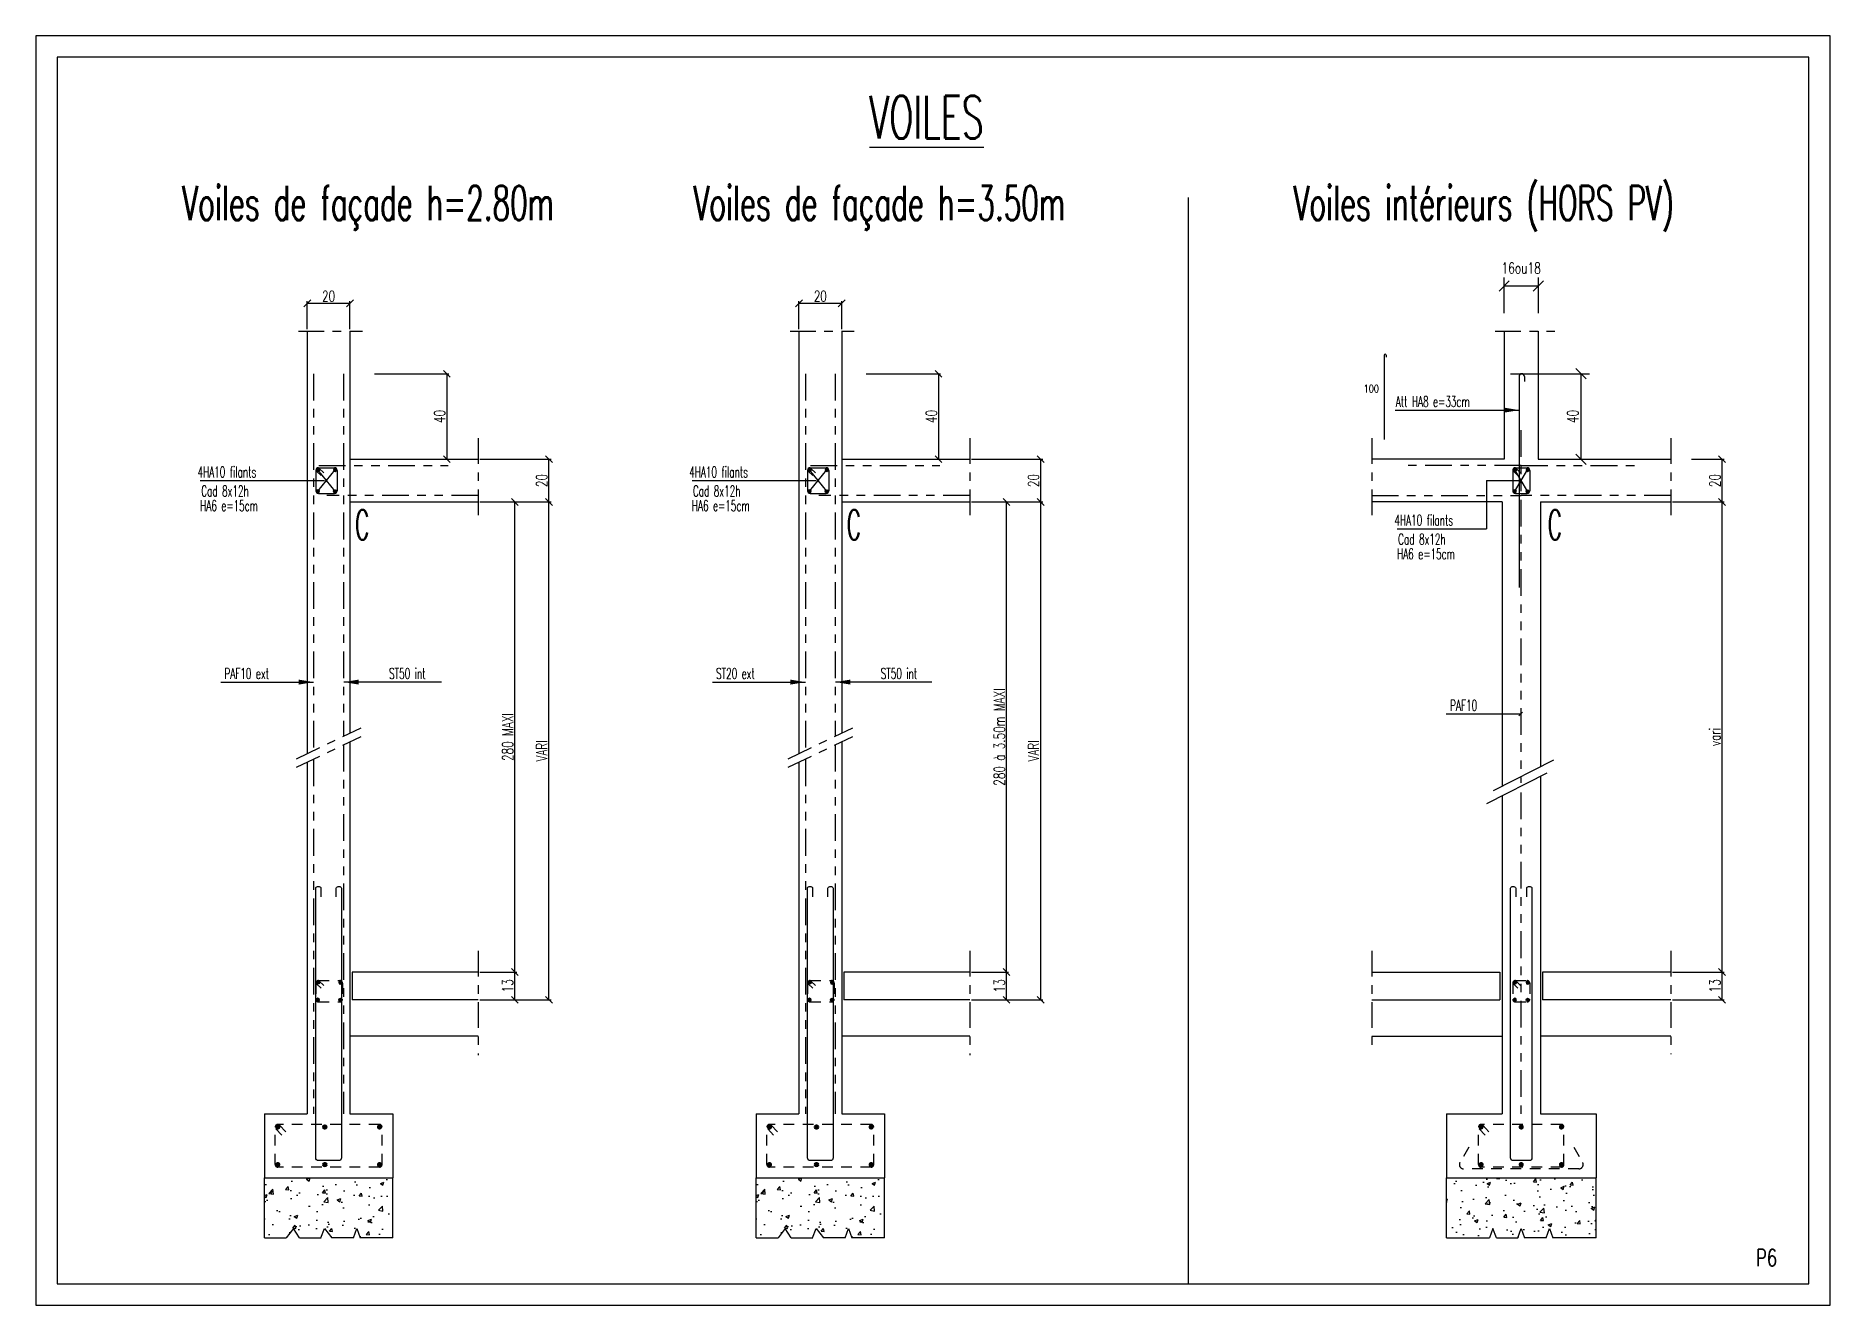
# Model space of a CAD drawing. Extents: x 308 to 787, y -199 to -146.
# Drawn here: x 597.97 to 618.97, y -169.39 to -154.54 of the extents above; entities that cross this region are included whole.
import ezdxf

# ---------------------------------------------------------------- set-up
doc = ezdxf.new("R2010")
doc.units = 0
doc.header["$LTSCALE"] = 0.5
doc.header["$MEASUREMENT"] = 0
for name, pattern in [('AXES2', [1.125, 0.75, -0.125, 0.125, -0.125]), ('DISCONTINU2', [0.375, 0.25, -0.125]), ('PHANTOM2', [1.25, 0.625, -0.125, 0.125, -0.125, 0.125, -0.125])]:
    doc.linetypes.add(name, pattern=pattern)
doc.layers.get('0').update_dxf_attribs({"linetype": 'CONTINUOUS'})
doc.layers.get('DEFPOINTS').update_dxf_attribs({"linetype": 'CONTINUOUS'})
for name, color, linetype in [('AXES', 6, 'AXES2'), ('CADRE-CART', 7, 'CONTINUOUS'), ('COTATION', 7, 'CONTINUOUS'), ('FERRAILLAGE', 1, 'CONTINUOUS'), ('HABILLAGE', 7, 'CONTINUOUS'), ('I84 - FERRAILLAGE', 1, 'CONTINUOUS'), ('POCHAGE', 254, 'CONTINUOUS'), ('RDC', 7, 'DISCONTINU2'), ('Texte', 7, 'CONTINUOUS')]:
    doc.layers.add(name, color=color, linetype=linetype)
doc.styles.add('ROMANS8', font='romans.shx', dxfattribs={"width": 0.7})
doc.styles.get("Standard").update_dxf_attribs({"font": 'txt.shx'})
doc.dimstyles.new('CM-50°', dxfattribs={"dimscale": 0.1, "dimtxt": 1.3, "dimasz": 1.2, "dimexe": 1, "dimexo": 0, "dimgap": 0.3, "dimtad": 1, "dimzin": 0, "dimdsep": 46, "dimtxsty": 'ROMANS8', "dimblk": 'OBLIQUE', "dimcen": 0.5, "dimclrt": 1, "dimazin": 0, "dimtfac": 1, "dimtmove": 2, "dimatfit": 3, "dimfxl": 0, "dimtolj": 1, "dimtzin": 0, "dimarcsym": 0})
doc.dimstyles.new('I84 1-20 cm', dxfattribs={"dimscale": 0.4, "dimtxt": 0.32, "dimasz": 0.2, "dimexe": 0.06, "dimexo": 0.05, "dimgap": 0.05, "dimtad": 1, "dimdec": 1, "dimlfac": 40, "dimzin": 9, "dimdsep": 46, "dimtxsty": 'ROMANS8', "dimblk": 'OBLIQUE', "dimcen": 0.09, "dimclrd": 256, "dimclre": 256, "dimclrt": 1, "dimadec": 0, "dimazin": 0, "dimtfac": 1, "dimtdec": 1, "dimtofl": 0, "dimtmove": 2, "dimatfit": 3, "dimfxl": 0, "dimtolj": 1, "dimtzin": 0, "dimarcsym": 0})

msp = doc.modelspace()

# ---------------------------------------------------------------- texts
at = {"layer": 'FERRAILLAGE', "color": 7, "style": 'ROMANS8', "width": 0.8}
msp.add_text('100', height=0.08784, dxfattribs=at).set_placement((613.5066, -158.7113))
at = {"layer": 'FERRAILLAGE', "color": 1, "style": 'ROMANS8', "width": 0.6}
for s, height, p in [('Att HA8 e=33cm', 0.126654, (613.8843, -158.8817)), ('4HA10 filants', 0.126654, (599.8594, -159.7057)), ('4HA10 filants', 0.126654, (605.6143, -159.7057)), ('Cad 8x12h', 0.12665, (599.9032, -159.9279)), ('Cad 8x12h', 0.12665, (605.6581, -159.9279)), ('HA6 e=15cm', 0.12665, (599.8906, -160.0998)), ('HA6 e=15cm', 0.12665, (605.6455, -160.0998)), ('4HA10 filants', 0.126654, (613.8681, -160.2698)), ('Cad 8x12h', 0.12665, (613.9119, -160.492)), ('HA6 e=15cm', 0.12665, (613.8993, -160.6639)), ('PAF10 ext', 0.12665, (600.1746, -162.0635)), ('ST50 int', 0.12665, (602.1023, -162.0635)), ('ST20 ext', 0.12665, (605.9295, -162.0635)), ('ST50 int', 0.12665, (607.8559, -162.0635)), ('PAF10', 0.12665, (614.5207, -162.4366))]:
    msp.add_text(s, height=height, dxfattribs=at).set_placement(p)
at = {"layer": 'FERRAILLAGE', "color": 4, "width": 0.519}
for p in [(601.7054, -160.4354), (607.4603, -160.4354), (615.6641, -160.4354)]:
    msp.add_text('C', height=0.35, dxfattribs=at).set_placement(p)
at = {"layer": 'HABILLAGE', "color": 1, "style": 'ROMANS8', "width": 0.7}
msp.add_text('P6', height=0.2, dxfattribs=at).set_placement((618.101, -168.9361))
msp.add_text('P6', height=0.2, dxfattribs=at).set_placement((618.101, -168.9361))
at = {"layer": 'Texte', "color": 4, "style": 'ROMANS8', "width": 0.6}
for s, height, p in [('%%uVOILES', 0.5, (607.7238, -155.7416)), ('Voiles intérieurs (HORS PV)', 0.4, (612.6886, -156.6961)), ('Voiles de façade h=2.80m', 0.4, (599.6821, -156.6961)), ('Voiles de façade h=3.50m', 0.4, (605.6651, -156.6961))]:
    msp.add_text(s, height=height, dxfattribs=at).set_placement(p)

# ---------------------------------------------------------------- blocks, each defined once
blk = doc.blocks.new('A$C27DF6537')
at = {"layer": 'I84 - FERRAILLAGE', "linetype": 'Continuous'}
blk.add_hatch(color=256, dxfattribs=at).paths.add_polyline_path([(0.0075, 0, 1), (-0.0075, 0, 1)])
blk.add_circle((0, 0), 0.0075, dxfattribs=at)
blk = doc.blocks.new('_Oblique')
at = {"layer": 'COTATION', "color": 0, "lineweight": -2}
blk.add_line((-0.5, -0.5), (0.5, 0.5), dxfattribs=at)
blk = doc.blocks.new('*D816')
at = {"layer": 'COTATION', "lineweight": -2, "transparency": 16777216}
for p, q in [((601.932, -158.493), (602.802, -158.493)), ((602.778, -158.493), (602.778, -159.493)), ((602.3, -159.493), (602.802, -159.493))]:
    blk.add_line(p, q, dxfattribs=at)
at = {"layer": 'DEFPOINTS', "color": 0, "transparency": 16777216}
for p in [(601.912, -158.493), (602.28, -159.493), (602.778, -159.493)]:
    blk.add_point(p, dxfattribs=at)
at = {"layer": 'COTATION', "lineweight": -2, "transparency": 16777216, "xscale": 0.08000000000000002, "yscale": 0.08000000000000002, "zscale": 0.08000000000000002}
for p, rotation in [((602.778, -158.493), 90), ((602.778, -159.493), 270)]:
    blk.add_blockref('_Oblique', p, dxfattribs=dict(at, rotation=rotation))
at = {"layer": 'COTATION', "color": 1, "transparency": 16777216, "insert": (602.694, -158.993), "char_height": 0.128, "attachment_point": 5, "rotation": 90, "style": 'ROMANS8'}
blk.add_mtext('\\A1;40', dxfattribs=at)
blk = doc.blocks.new('*D817')
at = {"layer": 'DEFPOINTS', "color": 0, "transparency": 16777216}
for p in [(615.553, -157.466), (615.153, -157.784), (615.553, -157.784)]:
    blk.add_point(p, dxfattribs=at)
at = {"layer": 'FERRAILLAGE', "color": 0, "lineweight": -2, "transparency": 16777216}
for p, q in [((615.153, -157.784), (615.153, -157.366)), ((615.153, -157.466), (615.553, -157.466)), ((615.553, -157.784), (615.553, -157.366))]:
    blk.add_line(p, q, dxfattribs=at)
at = {"layer": 'FERRAILLAGE', "color": 0, "lineweight": -2, "transparency": 16777216, "xscale": 0.12, "yscale": 0.12, "zscale": 0.12, "rotation": 180}
blk.add_blockref('_Oblique', (615.153, -157.466), dxfattribs=at)
at = {"layer": 'FERRAILLAGE', "color": 0, "lineweight": -2, "transparency": 16777216, "xscale": 0.12, "yscale": 0.12, "zscale": 0.12}
blk.add_blockref('_Oblique', (615.553, -157.466), dxfattribs=at)
at = {"layer": 'FERRAILLAGE', "color": 1, "transparency": 16777216, "insert": (615.353, -157.256), "char_height": 0.13, "attachment_point": 5, "style": 'ROMANS8'}
blk.add_mtext('\\A1;16ou18', dxfattribs=at)
blk = doc.blocks.new('*D818')
at = {"layer": 'DEFPOINTS', "color": 0, "transparency": 16777216}
for p in [(615.228, -158.493), (615.553, -159.493), (616.051, -159.493)]:
    blk.add_point(p, dxfattribs=at)
at = {"layer": 'FERRAILLAGE', "color": 0, "lineweight": -2, "transparency": 16777216}
for p, q in [((615.228, -158.493), (616.151, -158.493)), ((616.051, -158.493), (616.051, -159.493)), ((615.553, -159.493), (616.151, -159.493))]:
    blk.add_line(p, q, dxfattribs=at)
at = {"layer": 'FERRAILLAGE', "color": 0, "lineweight": -2, "transparency": 16777216, "xscale": 0.12, "yscale": 0.12, "zscale": 0.12}
for p, rotation in [((616.051, -158.493), 90), ((616.051, -159.493), 270)]:
    blk.add_blockref('_Oblique', p, dxfattribs=dict(at, rotation=rotation))
at = {"layer": 'FERRAILLAGE', "color": 1, "transparency": 16777216, "insert": (615.956, -158.993), "char_height": 0.13, "attachment_point": 5, "rotation": 90, "style": 'ROMANS8'}
blk.add_mtext('\\A1;40', dxfattribs=at)
blk = doc.blocks.new('*D819')
at = {"layer": 'COTATION', "lineweight": -2, "transparency": 16777216}
for p, q in [((617.123, -165.493), (617.727, -165.493)), ((617.703, -165.818), (617.703, -165.493)), ((617.123, -165.818), (617.727, -165.818))]:
    blk.add_line(p, q, dxfattribs=at)
at = {"layer": 'DEFPOINTS', "color": 0, "transparency": 16777216}
for p in [(617.103, -165.493), (617.703, -165.493), (617.103, -165.818)]:
    blk.add_point(p, dxfattribs=at)
at = {"layer": 'COTATION', "lineweight": -2, "transparency": 16777216, "xscale": 0.08000000000000002, "yscale": 0.08000000000000002, "zscale": 0.08000000000000002}
for p, rotation in [((617.703, -165.493), 90), ((617.703, -165.818), 270)]:
    blk.add_blockref('_Oblique', p, dxfattribs=dict(at, rotation=rotation))
at = {"layer": 'COTATION', "color": 1, "transparency": 16777216, "insert": (617.619, -165.655), "char_height": 0.128, "attachment_point": 5, "rotation": 90, "style": 'ROMANS8'}
blk.add_mtext('\\A1;13', dxfattribs=at)
blk = doc.blocks.new('*D820')
at = {"layer": 'COTATION', "lineweight": -2, "transparency": 16777216}
for p, q in [((617.123, -159.993), (617.727, -159.993)), ((617.703, -165.493), (617.703, -159.993)), ((617.123, -165.493), (617.727, -165.493))]:
    blk.add_line(p, q, dxfattribs=at)
at = {"layer": 'DEFPOINTS', "color": 0, "transparency": 16777216}
for p in [(617.103, -159.993), (617.703, -159.993), (617.103, -165.493)]:
    blk.add_point(p, dxfattribs=at)
at = {"layer": 'COTATION', "lineweight": -2, "transparency": 16777216, "xscale": 0.08000000000000002, "yscale": 0.08000000000000002, "zscale": 0.08000000000000002}
for p, rotation in [((617.703, -159.993), 90), ((617.703, -165.493), 270)]:
    blk.add_blockref('_Oblique', p, dxfattribs=dict(at, rotation=rotation))
at = {"layer": 'COTATION', "color": 1, "transparency": 16777216, "insert": (617.619, -162.743), "char_height": 0.128, "attachment_point": 5, "rotation": 90, "style": 'ROMANS8'}
blk.add_mtext('\\A1;vari', dxfattribs=at)
blk = doc.blocks.new('*D804')
at = {"layer": 'DEFPOINTS', "color": 0, "transparency": 16777216}
for p in [(603.144, -165.493), (603.574, -165.493), (603.144, -165.818)]:
    blk.add_point(p, dxfattribs=at)
at = {"layer": 'POCHAGE', "lineweight": -2, "transparency": 16777216}
for p, q in [((603.164, -165.493), (603.598, -165.493)), ((603.574, -165.818), (603.574, -165.493)), ((603.164, -165.818), (603.598, -165.818))]:
    blk.add_line(p, q, dxfattribs=at)
at = {"layer": 'POCHAGE', "lineweight": -2, "transparency": 16777216, "xscale": 0.08000000000000002, "yscale": 0.08000000000000002, "zscale": 0.08000000000000002}
for p, rotation in [((603.574, -165.493), 90), ((603.574, -165.818), 270)]:
    blk.add_blockref('_Oblique', p, dxfattribs=dict(at, rotation=rotation))
at = {"layer": 'POCHAGE', "color": 1, "transparency": 16777216, "insert": (603.49, -165.655), "char_height": 0.128, "attachment_point": 5, "rotation": 90, "style": 'ROMANS8'}
blk.add_mtext('\\A1;13', dxfattribs=at)
blk = doc.blocks.new('*D805')
at = {"layer": 'COTATION', "lineweight": -2, "transparency": 16777216}
for p, q in [((603.164, -159.993), (603.598, -159.993)), ((603.574, -165.493), (603.574, -159.993)), ((603.164, -165.493), (603.598, -165.493))]:
    blk.add_line(p, q, dxfattribs=at)
at = {"layer": 'DEFPOINTS', "color": 0, "transparency": 16777216}
for p in [(603.144, -159.993), (603.574, -159.993), (603.144, -165.493)]:
    blk.add_point(p, dxfattribs=at)
at = {"layer": 'COTATION', "lineweight": -2, "transparency": 16777216, "xscale": 0.08000000000000002, "yscale": 0.08000000000000002, "zscale": 0.08000000000000002}
for p, rotation in [((603.574, -159.993), 90), ((603.574, -165.493), 270)]:
    blk.add_blockref('_Oblique', p, dxfattribs=dict(at, rotation=rotation))
at = {"layer": 'COTATION', "color": 1, "transparency": 16777216, "insert": (603.49, -162.743), "char_height": 0.128, "attachment_point": 5, "rotation": 90, "style": 'ROMANS8'}
blk.add_mtext('\\A1;280 MAXI', dxfattribs=at)
blk = doc.blocks.new('*D806')
at = {"layer": 'COTATION', "lineweight": -2, "transparency": 16777216}
for p, q in [((603.411, -159.993), (603.997, -159.993)), ((603.973, -165.818), (603.973, -159.993)), ((603.395, -165.818), (603.997, -165.818))]:
    blk.add_line(p, q, dxfattribs=at)
at = {"layer": 'DEFPOINTS', "color": 0, "transparency": 16777216}
for p in [(603.391, -159.993), (603.973, -159.993), (603.375, -165.818)]:
    blk.add_point(p, dxfattribs=at)
at = {"layer": 'COTATION', "lineweight": -2, "transparency": 16777216, "xscale": 0.08000000000000002, "yscale": 0.08000000000000002, "zscale": 0.08000000000000002}
for p, rotation in [((603.973, -159.993), 90), ((603.973, -165.818), 270)]:
    blk.add_blockref('_Oblique', p, dxfattribs=dict(at, rotation=rotation))
at = {"layer": 'COTATION', "color": 1, "transparency": 16777216, "insert": (603.889, -162.905), "char_height": 0.128, "attachment_point": 5, "rotation": 90, "style": 'ROMANS8'}
blk.add_mtext('\\A1;VARI', dxfattribs=at)
blk = doc.blocks.new('*D807')
at = {"layer": 'COTATION', "lineweight": -2, "transparency": 16777216}
for p, q in [((603.164, -159.493), (603.997, -159.493)), ((603.973, -159.993), (603.973, -159.493)), ((603.411, -159.993), (603.997, -159.993))]:
    blk.add_line(p, q, dxfattribs=at)
at = {"layer": 'DEFPOINTS', "color": 0, "transparency": 16777216}
for p in [(603.144, -159.493), (603.973, -159.493), (603.391, -159.993)]:
    blk.add_point(p, dxfattribs=at)
at = {"layer": 'COTATION', "lineweight": -2, "transparency": 16777216, "xscale": 0.08000000000000002, "yscale": 0.08000000000000002, "zscale": 0.08000000000000002}
for p, rotation in [((603.973, -159.493), 90), ((603.973, -159.993), 270)]:
    blk.add_blockref('_Oblique', p, dxfattribs=dict(at, rotation=rotation))
at = {"layer": 'COTATION', "color": 1, "transparency": 16777216, "insert": (603.889, -159.743), "char_height": 0.128, "attachment_point": 5, "rotation": 90, "style": 'ROMANS8'}
blk.add_mtext('\\A1;20', dxfattribs=at)
blk = doc.blocks.new('*D808')
at = {"layer": 'COTATION', "lineweight": -2, "transparency": 16777216}
for p, q in [((601.144, -157.973), (601.144, -157.645)), ((601.144, -157.669), (601.644, -157.669)), ((601.644, -157.973), (601.644, -157.645))]:
    blk.add_line(p, q, dxfattribs=at)
at = {"layer": 'DEFPOINTS', "color": 0, "transparency": 16777216}
for p in [(601.644, -157.669), (601.144, -157.993), (601.644, -157.993)]:
    blk.add_point(p, dxfattribs=at)
at = {"layer": 'COTATION', "lineweight": -2, "transparency": 16777216, "xscale": 0.08000000000000002, "yscale": 0.08000000000000002, "zscale": 0.08000000000000002, "rotation": 180}
blk.add_blockref('_Oblique', (601.144, -157.669), dxfattribs=at)
at = {"layer": 'COTATION', "lineweight": -2, "transparency": 16777216, "xscale": 0.08000000000000002, "yscale": 0.08000000000000002, "zscale": 0.08000000000000002}
blk.add_blockref('_Oblique', (601.644, -157.669), dxfattribs=at)
at = {"layer": 'COTATION', "color": 1, "transparency": 16777216, "insert": (601.394, -157.585), "char_height": 0.128, "attachment_point": 5, "style": 'ROMANS8'}
blk.add_mtext('\\A1;20', dxfattribs=at)
blk = doc.blocks.new('*D809')
at = {"layer": 'COTATION', "lineweight": -2, "transparency": 16777216}
for p, q in [((617.347, -159.493), (617.727, -159.493)), ((617.703, -159.993), (617.703, -159.493)), ((617.123, -159.993), (617.727, -159.993))]:
    blk.add_line(p, q, dxfattribs=at)
at = {"layer": 'DEFPOINTS', "color": 0, "transparency": 16777216}
for p in [(617.327, -159.493), (617.703, -159.493), (617.103, -159.993)]:
    blk.add_point(p, dxfattribs=at)
at = {"layer": 'COTATION', "lineweight": -2, "transparency": 16777216, "xscale": 0.08000000000000002, "yscale": 0.08000000000000002, "zscale": 0.08000000000000002}
for p, rotation in [((617.703, -159.493), 90), ((617.703, -159.993), 270)]:
    blk.add_blockref('_Oblique', p, dxfattribs=dict(at, rotation=rotation))
at = {"layer": 'COTATION', "color": 1, "transparency": 16777216, "insert": (617.619, -159.743), "char_height": 0.128, "attachment_point": 5, "rotation": 90, "style": 'ROMANS8'}
blk.add_mtext('\\A1;20', dxfattribs=at)
blk = doc.blocks.new('*D810')
at = {"layer": 'COTATION', "lineweight": -2, "transparency": 16777216}
for p, q in [((607.687, -158.493), (608.557, -158.493)), ((608.533, -158.493), (608.533, -159.493)), ((608.055, -159.493), (608.557, -159.493))]:
    blk.add_line(p, q, dxfattribs=at)
at = {"layer": 'DEFPOINTS', "color": 0, "transparency": 16777216}
for p in [(607.667, -158.493), (608.035, -159.493), (608.533, -159.493)]:
    blk.add_point(p, dxfattribs=at)
at = {"layer": 'COTATION', "lineweight": -2, "transparency": 16777216, "xscale": 0.08000000000000002, "yscale": 0.08000000000000002, "zscale": 0.08000000000000002}
for p, rotation in [((608.533, -158.493), 90), ((608.533, -159.493), 270)]:
    blk.add_blockref('_Oblique', p, dxfattribs=dict(at, rotation=rotation))
at = {"layer": 'COTATION', "color": 1, "transparency": 16777216, "insert": (608.449, -158.993), "char_height": 0.128, "attachment_point": 5, "rotation": 90, "style": 'ROMANS8'}
blk.add_mtext('\\A1;40', dxfattribs=at)
blk = doc.blocks.new('*D811')
at = {"layer": 'COTATION', "lineweight": -2, "transparency": 16777216}
for p, q in [((608.919, -165.493), (609.353, -165.493)), ((609.329, -165.818), (609.329, -165.493)), ((608.919, -165.818), (609.353, -165.818))]:
    blk.add_line(p, q, dxfattribs=at)
at = {"layer": 'DEFPOINTS', "color": 0, "transparency": 16777216}
for p in [(608.899, -165.493), (609.329, -165.493), (608.899, -165.818)]:
    blk.add_point(p, dxfattribs=at)
at = {"layer": 'COTATION', "lineweight": -2, "transparency": 16777216, "xscale": 0.08000000000000002, "yscale": 0.08000000000000002, "zscale": 0.08000000000000002}
for p, rotation in [((609.329, -165.493), 90), ((609.329, -165.818), 270)]:
    blk.add_blockref('_Oblique', p, dxfattribs=dict(at, rotation=rotation))
at = {"layer": 'COTATION', "color": 1, "transparency": 16777216, "insert": (609.245, -165.655), "char_height": 0.128, "attachment_point": 5, "rotation": 90, "style": 'ROMANS8'}
blk.add_mtext('\\A1;13', dxfattribs=at)
blk = doc.blocks.new('*D812')
at = {"layer": 'COTATION', "lineweight": -2, "transparency": 16777216}
for p, q in [((608.919, -159.993), (609.353, -159.993)), ((609.329, -165.493), (609.329, -159.993)), ((608.919, -165.493), (609.353, -165.493))]:
    blk.add_line(p, q, dxfattribs=at)
at = {"layer": 'DEFPOINTS', "color": 0, "transparency": 16777216}
for p in [(608.899, -159.993), (609.329, -159.993), (608.899, -165.493)]:
    blk.add_point(p, dxfattribs=at)
at = {"layer": 'COTATION', "lineweight": -2, "transparency": 16777216, "xscale": 0.08000000000000002, "yscale": 0.08000000000000002, "zscale": 0.08000000000000002}
for p, rotation in [((609.329, -159.993), 90), ((609.329, -165.493), 270)]:
    blk.add_blockref('_Oblique', p, dxfattribs=dict(at, rotation=rotation))
at = {"layer": 'COTATION', "color": 1, "transparency": 16777216, "insert": (609.245, -162.743), "char_height": 0.128, "attachment_point": 5, "rotation": 90, "style": 'ROMANS8'}
blk.add_mtext('\\A1;280 à 3.50m MAXI', dxfattribs=at)
blk = doc.blocks.new('*D813')
at = {"layer": 'COTATION', "lineweight": -2, "transparency": 16777216}
for p, q in [((609.166, -159.993), (609.752, -159.993)), ((609.728, -165.818), (609.728, -159.993)), ((609.15, -165.818), (609.752, -165.818))]:
    blk.add_line(p, q, dxfattribs=at)
at = {"layer": 'DEFPOINTS', "color": 0, "transparency": 16777216}
for p in [(609.146, -159.993), (609.728, -159.993), (609.13, -165.818)]:
    blk.add_point(p, dxfattribs=at)
at = {"layer": 'COTATION', "lineweight": -2, "transparency": 16777216, "xscale": 0.08000000000000002, "yscale": 0.08000000000000002, "zscale": 0.08000000000000002}
for p, rotation in [((609.728, -159.993), 90), ((609.728, -165.818), 270)]:
    blk.add_blockref('_Oblique', p, dxfattribs=dict(at, rotation=rotation))
at = {"layer": 'COTATION', "color": 1, "transparency": 16777216, "insert": (609.644, -162.905), "char_height": 0.128, "attachment_point": 5, "rotation": 90, "style": 'ROMANS8'}
blk.add_mtext('\\A1;VARI', dxfattribs=at)
blk = doc.blocks.new('*D814')
at = {"layer": 'COTATION', "lineweight": -2, "transparency": 16777216}
for p, q in [((608.919, -159.493), (609.752, -159.493)), ((609.728, -159.993), (609.728, -159.493)), ((609.166, -159.993), (609.752, -159.993))]:
    blk.add_line(p, q, dxfattribs=at)
at = {"layer": 'DEFPOINTS', "color": 0, "transparency": 16777216}
for p in [(608.899, -159.493), (609.728, -159.493), (609.146, -159.993)]:
    blk.add_point(p, dxfattribs=at)
at = {"layer": 'COTATION', "lineweight": -2, "transparency": 16777216, "xscale": 0.08000000000000002, "yscale": 0.08000000000000002, "zscale": 0.08000000000000002}
for p, rotation in [((609.728, -159.493), 90), ((609.728, -159.993), 270)]:
    blk.add_blockref('_Oblique', p, dxfattribs=dict(at, rotation=rotation))
at = {"layer": 'COTATION', "color": 1, "transparency": 16777216, "insert": (609.644, -159.743), "char_height": 0.128, "attachment_point": 5, "rotation": 90, "style": 'ROMANS8'}
blk.add_mtext('\\A1;20', dxfattribs=at)
blk = doc.blocks.new('*D815')
at = {"layer": 'COTATION', "lineweight": -2, "transparency": 16777216}
for p, q in [((606.899, -157.973), (606.899, -157.645)), ((606.899, -157.669), (607.399, -157.669)), ((607.399, -157.973), (607.399, -157.645))]:
    blk.add_line(p, q, dxfattribs=at)
at = {"layer": 'DEFPOINTS', "color": 0, "transparency": 16777216}
for p in [(607.399, -157.669), (606.899, -157.993), (607.399, -157.993)]:
    blk.add_point(p, dxfattribs=at)
at = {"layer": 'COTATION', "lineweight": -2, "transparency": 16777216, "xscale": 0.08000000000000002, "yscale": 0.08000000000000002, "zscale": 0.08000000000000002, "rotation": 180}
blk.add_blockref('_Oblique', (606.899, -157.669), dxfattribs=at)
at = {"layer": 'COTATION', "lineweight": -2, "transparency": 16777216, "xscale": 0.08000000000000002, "yscale": 0.08000000000000002, "zscale": 0.08000000000000002}
blk.add_blockref('_Oblique', (607.399, -157.669), dxfattribs=at)
at = {"layer": 'COTATION', "color": 1, "transparency": 16777216, "insert": (607.149, -157.585), "char_height": 0.128, "attachment_point": 5, "style": 'ROMANS8'}
blk.add_mtext('\\A1;20', dxfattribs=at)

# ---------------------------------------------------------------- dimensions: what is measured, and where the dimension line sits
at = {"layer": 'COTATION'}
for base, p1, p2, picture, middle in [((601.644, -157.6689), (601.144, -157.9928), (601.644, -157.9928), '*D808', (601.394, -157.5849)), ((607.3989, -157.6689), (606.8989, -157.9928), (607.3989, -157.9928), '*D815', (607.1489, -157.5849))]:
    dim = msp.add_linear_dim(base=base, p1=p1, p2=p2, dimstyle='I84 1-20 cm', dxfattribs=at)
    dim.commit()
    dim.dimension.update_dxf_attribs({"geometry": picture, "text_midpoint": middle})
for base, p1, p2, text, picture, middle in [((602.7784, -159.4928), (601.9118, -158.4928), (602.2801, -159.4928), '40', '*D816', (602.6944, -158.9928)), ((608.5332, -159.4928), (607.6667, -158.4928), (608.035, -159.4928), '40', '*D810', (608.4492, -158.9928)), ((603.5739, -159.9928), (603.144, -165.4928), (603.144, -159.9928), '280 MAXI', '*D805', (603.4899, -162.7428)), ((603.9728, -159.9928), (603.3749, -165.8178), (603.3909, -159.9928), 'VARI', '*D806', (603.8888, -162.9053)), ((609.3287, -159.9928), (608.8989, -165.4928), (608.8989, -159.9928), '280 à 3.50m MAXI', '*D812', (609.2447, -162.7428)), ((609.7277, -159.9928), (609.1298, -165.8178), (609.1458, -159.9928), 'VARI', '*D813', (609.6437, -162.9053)), ((617.7027, -159.9928), (617.1027, -165.4928), (617.1027, -159.9928), 'vari', '*D820', (617.6187, -162.7428))]:
    dim = msp.add_linear_dim(base=base, p1=p1, p2=p2, angle=90, text=text, dimstyle='I84 1-20 cm', dxfattribs=at)
    dim.commit()
    dim.dimension.update_dxf_attribs({"geometry": picture, "text_midpoint": middle})
for base, p1, p2, picture, middle in [((603.9728, -159.4928), (603.3909, -159.9928), (603.144, -159.4928), '*D807', (603.8888, -159.7428)), ((609.7277, -159.4928), (609.1458, -159.9928), (608.8989, -159.4928), '*D814', (609.6437, -159.7428)), ((617.7027, -159.4928), (617.1027, -159.9928), (617.3266, -159.4928), '*D809', (617.6187, -159.7428)), ((609.3287, -165.4928), (608.8989, -165.8178), (608.8989, -165.4928), '*D811', (609.2447, -165.6553)), ((617.7027, -165.4928), (617.1027, -165.8178), (617.1027, -165.4928), '*D819', (617.6187, -165.6553))]:
    dim = msp.add_linear_dim(base=base, p1=p1, p2=p2, angle=90, dimstyle='I84 1-20 cm', dxfattribs=at)
    dim.commit()
    dim.dimension.update_dxf_attribs({"geometry": picture, "text_midpoint": middle})
at = {"layer": 'FERRAILLAGE', "color": 7}
dim = msp.add_linear_dim(base=(615.5527, -157.4663), p1=(615.1527, -157.784), p2=(615.5527, -157.784), text='16ou18', dimstyle='CM-50°', dxfattribs=at)
dim.commit()
dim.dimension.update_dxf_attribs({"geometry": '*D817', "text_midpoint": (615.3527, -157.2563)})
dim = msp.add_linear_dim(base=(616.051, -159.4928), p1=(615.2277, -158.4928), p2=(615.5527, -159.4928), angle=90, text='40', dimstyle='CM-50°', dxfattribs=at)
dim.commit()
dim.dimension.update_dxf_attribs({"geometry": '*D818', "text_midpoint": (615.956, -158.9928)})
at = {"layer": 'POCHAGE'}
dim = msp.add_linear_dim(base=(603.5739, -165.4928), p1=(603.144, -165.8178), p2=(603.144, -165.4928), angle=90, dimstyle='I84 1-20 cm', dxfattribs=at)
dim.commit()
dim.dimension.update_dxf_attribs({"geometry": '*D804', "text_midpoint": (603.4899, -165.6553)})

# ---------------------------------------------------------------- hatches: boundary and pattern name
at = {"layer": 'FERRAILLAGE'}
h = msp.add_hatch(dxfattribs=at)
h.set_pattern_fill('AR-CONC', scale=0.06, style=0)
h.set_pattern_definition([(50, (517.7812, -250.01714), (0.4303561, -0.0376513), [0.045, -0.495]), (355, (517.7812, -250.01714), (-0.0832508, 0.4513153), [0.036, -0.396]), (100.4514, (517.81705, -250.0203), (0.3471056, 0.4136637), [0.0382441, -0.4206853]), (46.1842, (517.7812, -249.89714), (0.6403446, -0.0993114), [0.0675, -0.7425]), (96.6356, (517.83455, -249.9054), (0.5607976, 0.5844707), [0.057366, -0.6310278]), (351.1842, (517.7812, -249.89714), (0.560797, 0.584471), [0.054, -0.594]), (21, (517.8412, -249.92714), (0.3581442, -0.2415713), [0.045, -0.495]), (326, (517.8412, -249.92714), (0.1459892, 0.43509), [0.036, -0.396]), (71.4514, (517.87103, -249.94727), (0.5041336, 0.1935183), [0.0382441, -0.4206853]), (37.5, (517.78118, -250.01714), (0.00729591, 0.19973631), [0, -0.3912, 0, -0.402, 0, -0.3975]), (7.5, (517.78118, -250.01714), (0.15784172, 0.23664703), [0, -0.2292, 0, -0.3822, 0, -0.1515]), (327.5, (517.64738, -250.01714), (0.32029346, -0.01353292), [0, -0.15, 0, -0.468, 0, -0.621]), (317.5, (517.58738, -250.01714), (0.3499117, 0.060063), [0, -0.195, 0, -0.3108, 0, -0.441])])
h.paths.add_polyline_path([(600.644, -167.9012), (600.644, -168.6012), (600.899, -168.6012), (600.9839, -168.4945), (601.0529, -168.6012), (601.304, -168.6012), (601.344, -168.4945), (601.4329, -168.6012), (601.6852, -168.6012), (601.7253, -168.4944), (601.7641, -168.6012), (602.144, -168.6012), (602.144, -167.9012)])
h = msp.add_hatch(dxfattribs=at)
h.set_pattern_fill('AR-CONC', scale=0.06, style=0)
h.set_pattern_definition([(50, (523.53606, -250.01714), (0.4303561, -0.0376513), [0.045, -0.495]), (355, (523.53606, -250.01714), (-0.0832508, 0.4513153), [0.036, -0.396]), (100.4514, (523.57192, -250.0203), (0.3471056, 0.4136637), [0.0382441, -0.4206853]), (46.1842, (523.53606, -249.89714), (0.6403446, -0.0993114), [0.0675, -0.7425]), (96.6356, (523.5894, -249.9054), (0.5607976, 0.5844707), [0.057366, -0.6310278]), (351.1842, (523.53606, -249.89714), (0.560797, 0.584471), [0.054, -0.594]), (21, (523.59606, -249.92714), (0.3581442, -0.2415713), [0.045, -0.495]), (326, (523.59606, -249.92714), (0.1459892, 0.43509), [0.036, -0.396]), (71.4514, (523.6259, -249.94727), (0.5041336, 0.1935183), [0.0382441, -0.4206853]), (37.5, (523.53606, -250.01714), (0.00729591, 0.19973631), [0, -0.3912, 0, -0.402, 0, -0.3975]), (7.5, (523.53606, -250.01714), (0.15784172, 0.23664703), [0, -0.2292, 0, -0.3822, 0, -0.1515]), (327.5, (523.40226, -250.01714), (0.32029346, -0.01353292), [0, -0.15, 0, -0.468, 0, -0.621]), (317.5, (523.34226, -250.01714), (0.3499117, 0.060063), [0, -0.195, 0, -0.3108, 0, -0.441])])
h.paths.add_polyline_path([(606.3989, -167.9012), (606.3989, -168.6012), (606.6538, -168.6012), (606.7387, -168.4945), (606.8077, -168.6012), (607.0588, -168.6012), (607.0989, -168.4945), (607.1877, -168.6012), (607.4401, -168.6012), (607.4801, -168.4944), (607.519, -168.6012), (607.8989, -168.6012), (607.8989, -167.9012)])
h = msp.add_hatch(dxfattribs=at)
h.set_pattern_fill('AR-CONC', scale=0.06, style=0)
h.set_pattern_definition([(50, (584.91067, -169.71185), (0.430356, -0.0376513), [0.045, -0.495]), (355, (584.91067, -169.71185), (-0.083251, 0.451315), [0.036, -0.396]), (100.4514, (584.94653, -169.715), (0.3471056, 0.413664), [0.038244, -0.420685]), (46.1842, (584.91067, -169.59185), (0.640345, -0.099311), [0.0675, -0.7425]), (96.6356, (584.964, -169.6001), (0.560798, 0.584471), [0.057366, -0.631028]), (351.1842, (584.91067, -169.59185), (0.560797, 0.584471), [0.054, -0.594]), (21, (584.97067, -169.62185), (0.3581442, -0.2415713), [0.045, -0.495]), (326, (584.97067, -169.62185), (0.145989, 0.43509), [0.036, -0.396]), (71.4514, (585.0005, -169.642), (0.5041336, 0.1935183), [0.038244, -0.420685]), (37.5, (584.91067, -169.71185), (0.0072959, 0.1997363), [0, -0.3912, 0, -0.402, 0, -0.3975]), (7.5, (584.91067, -169.71185), (0.1578417, 0.236647), [0, -0.2292, 0, -0.3822, 0, -0.1515]), (327.5, (584.77687, -169.71185), (0.3202935, -0.0135329), [0, -0.15, 0, -0.468, 0, -0.621]), (317.5, (584.71687, -169.71185), (0.3499117, 0.060063), [0, -0.195, 0, -0.3108, 0, -0.441])])
h.paths.add_polyline_path([(614.4777, -167.9012), (614.4777, -168.6012), (614.9827, -168.6012), (615.0215, -168.4945), (615.0616, -168.6012), (615.3127, -168.6012), (615.3527, -168.4945), (615.3916, -168.6012), (615.6439, -168.6012), (615.684, -168.4945), (615.7228, -168.6012), (616.2277, -168.6012), (616.2277, -167.9012)])

# ---------------------------------------------------------------- linework, layer by layer
at = {"color": 4}
msp.add_lwpolyline([(618.9678, -169.39), (618.9678, -154.54), (597.9678, -154.54), (597.9678, -169.39)], close=True, dxfattribs=at)
at = {"color": 7}
msp.add_lwpolyline([(598.2178, -169.14), (618.7178, -169.14), (618.7178, -154.79), (598.2178, -154.79)], close=True, dxfattribs=at)
at = {"layer": 'AXES', "color": 6, "ltscale": 0.8}
for p, q in [((601.0404, -157.9928), (601.7889, -157.9928)), ((606.7953, -157.9928), (607.5437, -157.9928)), ((615.0491, -157.9928), (615.7476, -157.9928)), ((603.144, -159.2465), (603.144, -160.1999)), ((608.8989, -159.2465), (608.8989, -160.1999)), ((613.6027, -159.2465), (613.6027, -160.2)), ((613.6027, -159.2465), (613.6027, -160.2)), ((617.1027, -159.2465), (617.1027, -160.2)), ((601.0188, -162.9968), (601.7739, -162.6353)), ((601.0188, -163.0968), (601.7739, -162.7353)), ((606.7737, -162.9968), (607.5288, -162.6353)), ((606.7737, -163.0968), (607.5288, -162.7353)), ((603.144, -165.2465), (603.144, -166.4676)), ((608.8989, -165.2465), (608.8989, -166.4676)), ((613.6027, -165.2465), (613.6027, -166.4049)), ((617.1027, -165.2465), (617.1027, -166.4536))]:
    msp.add_line(p, q, dxfattribs=at)
at = {"layer": 'CADRE-CART'}
msp.add_line((611.4591, -169.14), (611.4591, -156.4294), dxfattribs=at)
at = {"layer": 'FERRAILLAGE', "color": 3}
for p, q in [((601.144, -157.9928), (601.144, -162.9369)), ((601.644, -157.9928), (601.644, -162.6975)), ((606.8989, -157.9928), (606.8989, -162.9369)), ((607.3989, -157.9928), (607.3989, -162.6975)), ((615.1527, -157.9928), (615.1527, -159.4928)), ((615.5527, -157.9928), (615.5527, -159.4928)), ((601.644, -159.4928), (603.144, -159.4928)), ((607.3989, -159.4928), (608.8989, -159.4928)), ((615.1527, -159.4928), (613.6027, -159.4928)), ((615.5527, -159.4928), (617.1027, -159.4928)), ((601.644, -159.9928), (603.144, -159.9928)), ((607.3989, -159.9928), (608.8989, -159.9928)), ((615.1277, -159.9928), (613.6027, -159.9928)), ((615.1277, -159.9928), (615.1277, -163.3186)), ((615.5777, -159.9928), (617.1027, -159.9928)), ((615.5777, -159.9928), (615.5777, -163.0879)), ((601.644, -162.7974), (601.644, -167.1512)), ((607.3989, -162.7974), (607.3989, -167.1512)), ((601.144, -163.0368), (601.144, -167.1512)), ((606.8989, -163.0368), (606.8989, -167.1512)), ((615.5777, -163.2003), (615.5777, -167.1512)), ((615.1277, -163.431), (615.1277, -167.1512)), ((600.644, -167.1512), (601.144, -167.1512)), ((600.644, -167.1512), (600.644, -167.9012)), ((601.644, -167.1512), (602.144, -167.1512)), ((602.144, -167.1512), (602.144, -167.9012)), ((606.3989, -167.1512), (606.8989, -167.1512)), ((606.3989, -167.1512), (606.3989, -167.9012)), ((607.3989, -167.1512), (607.8989, -167.1512)), ((607.8989, -167.1512), (607.8989, -167.9012)), ((614.4777, -167.1512), (615.1277, -167.1512)), ((614.4777, -167.1512), (614.4777, -167.9012)), ((615.5777, -167.1512), (616.2277, -167.1512)), ((616.2277, -167.1512), (616.2277, -167.9012)), ((600.644, -167.9012), (602.144, -167.9012)), ((600.644, -168.6012), (600.644, -167.9012)), ((602.144, -168.6012), (602.144, -167.9012)), ((606.3989, -167.9012), (607.8989, -167.9012)), ((606.3989, -168.6012), (606.3989, -167.9012)), ((607.8989, -168.6012), (607.8989, -167.9012)), ((614.4777, -167.9012), (616.2277, -167.9012)), ((614.4777, -168.6012), (614.4777, -167.9012)), ((616.2277, -168.6012), (616.2277, -167.9012)), ((600.644, -168.6012), (600.899, -168.6012)), ((600.9839, -168.4945), (600.899, -168.6012)), ((601.0529, -168.6012), (600.9839, -168.4945)), ((601.0529, -168.6012), (601.3052, -168.6012)), ((601.304, -168.6012), (601.344, -168.4945)), ((601.344, -168.4945), (601.4329, -168.6012)), ((601.6852, -168.6012), (601.4329, -168.6012)), ((601.6852, -168.6012), (601.7253, -168.4944)), ((601.7253, -168.4944), (601.7641, -168.6012)), ((602.144, -168.6012), (601.7641, -168.6012)), ((606.3989, -168.6012), (606.6538, -168.6012)), ((606.7387, -168.4945), (606.6538, -168.6012)), ((606.8077, -168.6012), (606.7387, -168.4945)), ((606.8077, -168.6012), (607.0601, -168.6012)), ((607.0588, -168.6012), (607.0989, -168.4945)), ((607.0989, -168.4945), (607.1877, -168.6012)), ((607.4401, -168.6012), (607.1877, -168.6012)), ((607.4401, -168.6012), (607.4801, -168.4944)), ((607.4801, -168.4944), (607.519, -168.6012)), ((607.8989, -168.6012), (607.519, -168.6012)), ((614.4777, -168.6012), (614.9827, -168.6012)), ((615.0215, -168.4945), (614.9827, -168.6012)), ((615.0616, -168.6012), (615.0215, -168.4945)), ((615.0616, -168.6012), (615.3139, -168.6012)), ((615.3127, -168.6012), (615.3527, -168.4945)), ((615.3527, -168.4945), (615.3916, -168.6012)), ((615.6439, -168.6012), (615.3916, -168.6012)), ((615.6439, -168.6012), (615.684, -168.4945)), ((615.684, -168.4945), (615.7228, -168.6012)), ((616.2277, -168.6012), (615.7228, -168.6012))]:
    msp.add_line(p, q, dxfattribs=at)
at = {"layer": 'FERRAILLAGE'}
for p, q in [((613.7467, -158.2754), (613.7467, -159.2629)), ((613.7717, -158.2754), (613.7717, -158.2988)), ((615.3277, -158.5241), (615.3277, -160.9928)), ((615.3902, -158.5241), (615.3902, -158.5827)), ((601.2753, -159.5928), (601.4628, -159.5928)), ((607.0302, -159.5928), (607.2177, -159.5928)), ((615.284, -159.5928), (615.4215, -159.5928)), ((601.244, -159.6241), (601.244, -159.8616)), ((601.2515, -159.6314), (601.3049, -159.6833)), ((601.2828, -159.6001), (601.3361, -159.6521)), ((601.494, -159.624), (601.494, -159.8615)), ((606.9989, -159.6241), (606.9989, -159.8616)), ((607.0064, -159.6314), (607.0598, -159.6833)), ((607.0377, -159.6001), (607.091, -159.6521)), ((607.2489, -159.624), (607.2489, -159.8615)), ((615.2527, -159.6241), (615.2527, -159.8616)), ((615.2603, -159.6314), (615.3136, -159.6833)), ((615.2915, -159.6001), (615.3449, -159.6521)), ((615.4527, -159.6241), (615.4527, -159.8616)), ((601.2753, -159.8928), (601.4628, -159.8928)), ((607.0302, -159.8928), (607.2177, -159.8928)), ((615.284, -159.8928), (615.4215, -159.8928))]:
    msp.add_line(p, q, dxfattribs=at)
at = {"layer": 'FERRAILLAGE', "linetype": 'PHANTOM2'}
for p, q in [((601.219, -158.4928), (601.219, -162.8942)), ((601.569, -158.4928), (601.569, -162.7334)), ((606.9739, -158.4928), (606.9739, -162.8942)), ((607.3239, -158.4928), (607.3239, -162.7334)), ((615.3468, -159.1538), (615.3468, -163.2793)), ((601.2796, -159.5678), (602.794, -159.5678)), ((607.0344, -159.5678), (608.5489, -159.5678)), ((615.3527, -159.5678), (613.9527, -159.5678)), ((615.3527, -159.5678), (616.7527, -159.5678)), ((603.144, -159.9178), (601.3748, -159.9178)), ((608.8989, -159.9178), (607.1297, -159.9178)), ((613.6027, -159.9178), (615.3527, -159.9178)), ((617.1027, -159.9178), (615.3527, -159.9178)), ((601.569, -162.8333), (601.569, -167.1512)), ((607.3239, -162.8333), (607.3239, -167.1512)), ((601.219, -163.0065), (601.219, -167.1512)), ((606.9739, -163.0065), (606.9739, -167.1512)), ((615.3468, -163.3917), (615.3468, -167.1512))]:
    msp.add_line(p, q, dxfattribs=at)
at = {"layer": 'FERRAILLAGE', "color": 7}
for p, q in [((613.8762, -158.9189), (615.3277, -158.9189)), ((599.8925, -159.7428), (601.344, -159.7428)), ((601.4689, -159.8683), (601.2692, -159.6173)), ((601.2692, -159.8683), (601.4689, -159.6173)), ((605.6473, -159.7428), (607.0989, -159.7428)), ((607.2237, -159.8683), (607.0241, -159.6173)), ((607.0241, -159.8683), (607.2237, -159.6173)), ((614.9464, -159.7428), (614.9464, -160.3069)), ((614.9464, -159.7428), (615.3527, -159.7428)), ((615.4276, -159.8683), (615.2779, -159.6173)), ((615.2779, -159.8683), (615.4276, -159.6173)), ((613.9012, -160.3069), (614.9464, -160.3069)), ((600.1321, -162.1006), (601.219, -162.1006)), ((602.7147, -162.1006), (601.5715, -162.1006)), ((605.887, -162.1006), (606.9739, -162.1006)), ((608.4523, -162.1006), (607.3264, -162.1006)), ((614.4746, -162.4738), (615.3468, -162.4738)), ((603.144, -166.2428), (601.644, -166.2428)), ((608.8989, -166.2428), (607.3989, -166.2428)), ((613.6027, -166.2428), (615.1277, -166.2428)), ((617.1027, -166.2428), (615.5777, -166.2428))]:
    msp.add_line(p, q, dxfattribs=at)
at = {"layer": 'FERRAILLAGE', "color": 6}
for p, q in [((614.9501, -163.522), (615.6552, -163.1606)), ((615.0275, -163.37), (615.7326, -163.0085))]:
    msp.add_line(p, q, dxfattribs=at)
at = {"layer": 'FERRAILLAGE', "linetype": 'DISCONTINU2'}
for p, q in [((601.244, -165.6241), (601.244, -165.8116)), ((601.2515, -165.6314), (601.3049, -165.6833)), ((601.2753, -165.5928), (601.5255, -165.5928)), ((601.2828, -165.6001), (601.3361, -165.6521)), ((601.5568, -165.624), (601.5568, -165.8115)), ((606.9989, -165.6241), (606.9989, -165.8116)), ((607.0064, -165.6314), (607.0598, -165.6833)), ((607.0302, -165.5928), (607.2804, -165.5928)), ((607.0377, -165.6001), (607.091, -165.6521)), ((607.3116, -165.624), (607.3116, -165.8115)), ((615.2527, -165.6241), (615.2527, -165.8116)), ((615.2603, -165.6314), (615.3136, -165.6833)), ((615.284, -165.5928), (615.4215, -165.5928)), ((615.2915, -165.6001), (615.3449, -165.6521)), ((615.4527, -165.6241), (615.4527, -165.8116)), ((601.2753, -165.8428), (601.5255, -165.8428)), ((607.0302, -165.8428), (607.2804, -165.8428)), ((615.284, -165.8428), (615.4215, -165.8428)), ((600.769, -167.7462), (600.769, -167.3062)), ((600.778, -167.3278), (600.8478, -167.4025)), ((601.989, -167.2762), (600.799, -167.2762)), ((600.8178, -167.2831), (600.8913, -167.3619)), ((602.019, -167.7462), (602.019, -167.3062)), ((606.5239, -167.7462), (606.5239, -167.3062)), ((606.5329, -167.3278), (606.6027, -167.4025)), ((607.7439, -167.2762), (606.5539, -167.2762)), ((606.5727, -167.2831), (606.6462, -167.3619)), ((607.7739, -167.7462), (607.7739, -167.3062)), ((614.8527, -167.7462), (614.8527, -167.3062)), ((614.8618, -167.3278), (614.9315, -167.4025)), ((615.8227, -167.2762), (614.8827, -167.2762)), ((614.9016, -167.2831), (614.975, -167.3619)), ((615.8527, -167.7462), (615.8527, -167.3062)), ((614.738, -167.5426), (614.6349, -167.7212)), ((615.9675, -167.5426), (616.0706, -167.7212)), ((601.989, -167.7762), (600.799, -167.7762)), ((607.7439, -167.7762), (606.5539, -167.7762)), ((615.8227, -167.7762), (614.8827, -167.7762)), ((616.0273, -167.7962), (614.6782, -167.7962))]:
    msp.add_line(p, q, dxfattribs=at)
at = {"layer": 'FERRAILLAGE', "color": 0}
for p, q in [((601.669, -165.4928), (601.669, -165.8178)), ((603.144, -165.4928), (601.669, -165.4928)), ((607.4239, -165.4928), (607.4239, -165.8178)), ((608.8989, -165.4928), (607.4239, -165.4928)), ((613.6027, -165.4928), (615.1027, -165.4928)), ((615.1027, -165.4928), (615.1027, -165.8178)), ((617.1027, -165.4928), (615.6027, -165.4928)), ((615.6027, -165.4928), (615.6027, -165.8178)), ((603.144, -165.8178), (601.669, -165.8178)), ((608.8989, -165.8178), (607.4239, -165.8178)), ((613.6027, -165.8178), (615.1027, -165.8178)), ((617.1027, -165.8178), (615.6027, -165.8178))]:
    msp.add_line(p, q, dxfattribs=at)
at = {"layer": 'FERRAILLAGE'}
for points in [[(601.4839, -164.6127), (601.4839, -164.5128, -0.4142136), (601.5039, -164.4928), (601.5239, -164.4928, -0.4142136), (601.5439, -164.5128), (601.5439, -167.6687, -0.4142136), (601.5139, -167.6987), (601.2739, -167.6987, -0.4142136), (601.2439, -167.6687), (601.2439, -164.5128, -0.4142136), (601.2639, -164.4928), (601.2839, -164.4928, -0.4142136), (601.3039, -164.5128), (601.3039, -164.6127)], [(607.2388, -164.6127), (607.2388, -164.5128, -0.4142136), (607.2588, -164.4928), (607.2788, -164.4928, -0.4142136), (607.2988, -164.5128), (607.2988, -167.6687, -0.4142136), (607.2688, -167.6987), (607.0288, -167.6987, -0.4142136), (606.9988, -167.6687), (606.9988, -164.5128, -0.4142136), (607.0188, -164.4928), (607.0388, -164.4928, -0.4142136), (607.0588, -164.5128), (607.0588, -164.6127)], [(615.4177, -164.6127), (615.4177, -164.5128, -0.4142136), (615.4377, -164.4928), (615.4577, -164.4928, -0.4142136), (615.4777, -164.5128), (615.4777, -167.6687, -0.4142136), (615.4477, -167.6987), (615.2577, -167.6987, -0.4142136), (615.2277, -167.6687), (615.2277, -164.5128, -0.4142136), (615.2477, -164.4928), (615.2677, -164.4928, -0.4142136), (615.2877, -164.5128), (615.2877, -164.6127)]]:
    msp.add_lwpolyline(points, format="xyb", dxfattribs=at)
at = {"layer": 'FERRAILLAGE', "linetype": 'DISCONTINU2', "const_width": 0.03}
for points in [[(600.7837, -167.3063, 1), (600.8137, -167.3063, 1)], [(601.3698, -167.3063, -0.7354937), (601.329, -167.3063, -0.7354937)], [(602.0044, -167.3063, -1), (601.9744, -167.3063, -1)], [(606.5386, -167.3063, 1), (606.5686, -167.3063, 1)], [(607.1247, -167.3063, -0.7354937), (607.0839, -167.3063, -0.7354937)], [(607.7592, -167.3063, -1), (607.7292, -167.3063, -1)], [(614.8674, -167.3063, 1), (614.8974, -167.3063, 1)], [(615.3677, -167.3063, -1), (615.3377, -167.3063, -1)], [(615.8381, -167.3063, -1), (615.8081, -167.3063, -1)], [(600.7837, -167.7461, -1), (600.8137, -167.7461, -1)], [(601.3698, -167.7461, 0.7354937), (601.329, -167.7461, 0.7354937)], [(602.0044, -167.7461, 1), (601.9744, -167.7461, 1)], [(606.5386, -167.7461, -1), (606.5686, -167.7461, -1)], [(607.1247, -167.7461, 0.7354937), (607.0839, -167.7461, 0.7354937)], [(607.7592, -167.7461, 1), (607.7292, -167.7461, 1)], [(614.8674, -167.7461, -1), (614.8974, -167.7461, -1)], [(615.3677, -167.7461, 1), (615.3377, -167.7461, 1)], [(615.8381, -167.7461, 1), (615.8081, -167.7461, 1)]]:
    msp.add_lwpolyline(points, format="xyb", close=True, dxfattribs=at)
at = {"layer": 'FERRAILLAGE'}
for centre, radius, start, end in [((613.7592, -158.2754), 0.0125, 90, 180), ((613.7592, -158.2754), 0.0125, 0, 90), ((615.359, -158.5241), 0.0312, 90, 180), ((615.359, -158.5241), 0.0312, 0, 90), ((601.2753, -159.6241), 0.0312, 90, 180), ((601.4628, -159.624), 0.0312, 0, 90), ((607.0302, -159.6241), 0.0312, 90, 180), ((607.2177, -159.624), 0.0312, 0, 90), ((615.284, -159.6241), 0.0312, 90, 180), ((615.4215, -159.6241), 0.0312, 0, 90), ((601.2753, -159.8616), 0.0312, 180, 270), ((601.4628, -159.8615), 0.0312, 270, 0), ((607.0302, -159.8616), 0.0312, 180, 270), ((607.2177, -159.8615), 0.0312, 270, 0), ((615.284, -159.8616), 0.0312, 180, 270), ((615.4215, -159.8616), 0.0312, 270, 0)]:
    msp.add_arc(centre, radius, start, end, dxfattribs=at)
at = {"layer": 'FERRAILLAGE', "linetype": 'DISCONTINU2'}
for centre, radius, start, end in [((601.2753, -165.6241), 0.0312, 90, 180), ((601.5255, -165.624), 0.0312, 0, 90), ((607.0302, -165.6241), 0.0312, 90, 180), ((607.2804, -165.624), 0.0312, 0, 90), ((615.284, -165.6241), 0.0312, 90, 180), ((615.4215, -165.6241), 0.0312, 0, 90), ((601.2753, -165.8116), 0.0312, 180, 270), ((601.5255, -165.8115), 0.0312, 270, 0), ((607.0302, -165.8116), 0.0312, 180, 270), ((607.2804, -165.8115), 0.0312, 270, 0), ((615.284, -165.8116), 0.0312, 180, 270), ((615.4215, -165.8116), 0.0312, 270, 0), ((600.799, -167.3062), 0.03, 90, 180), ((601.989, -167.3062), 0.03, 0, 90), ((606.5539, -167.3062), 0.03, 90, 180), ((607.7439, -167.3062), 0.03, 0, 90), ((614.8827, -167.3062), 0.03, 90, 180), ((615.8227, -167.3062), 0.03, 0, 90), ((600.799, -167.7462), 0.03, 180, 270), ((601.989, -167.7462), 0.03, 270, 0), ((606.5539, -167.7462), 0.03, 180, 270), ((607.7439, -167.7462), 0.03, 270, 0), ((614.6782, -167.7462), 0.05, 150, 270), ((614.8827, -167.7462), 0.03, 180, 270), ((615.8227, -167.7462), 0.03, 270, 0), ((616.0273, -167.7462), 0.05, 270, 30)]:
    msp.add_arc(centre, radius, start, end, dxfattribs=at)
at = {"layer": 'FERRAILLAGE', "color": 7}
for points in [[(615.1528, -158.8897), (615.1528, -158.948), (615.3277, -158.9189)], [(601.0441, -162.0715), (601.0441, -162.1298), (601.219, -162.1006)], [(601.7464, -162.0715), (601.7464, -162.1298), (601.5715, -162.1006)], [(606.799, -162.0715), (606.799, -162.1298), (606.9739, -162.1006)], [(607.5013, -162.0715), (607.5013, -162.1298), (607.3264, -162.1006)]]:
    msp.add_solid(points, dxfattribs=at)
at = {"layer": 'RDC'}
msp.add_line((615.3689, -162.4516), (615.3247, -162.496), dxfattribs=at)

# ---------------------------------------------------------------- block references
at = {"layer": 'FERRAILLAGE', "linetype": 'Continuous', "yscale": 2.5, "zscale": 2.5}
for p, xscale in [((601.2692, -159.6173), 2.5), ((601.4689, -159.6173), -2.5), ((607.0241, -159.6173), 2.5), ((607.2237, -159.6173), -2.5), ((615.2779, -159.6173), 2.5), ((615.4276, -159.6173), -2.5)]:
    msp.add_blockref('A$C27DF6537', p, dxfattribs=dict(at, xscale=xscale))
at = {"layer": 'FERRAILLAGE', "linetype": 'Continuous', "yscale": 2.5, "zscale": 2.5, "rotation": 180}
for p, xscale in [((601.2692, -159.8683), -2.5), ((601.4689, -159.8683), 2.5), ((607.0241, -159.8683), -2.5), ((607.2237, -159.8683), 2.5), ((615.2779, -159.8683), -2.5), ((615.4276, -159.8683), 2.5)]:
    msp.add_blockref('A$C27DF6537', p, dxfattribs=dict(at, xscale=xscale))
at = {"layer": 'FERRAILLAGE', "linetype": 'DISCONTINU2', "yscale": 2.5, "zscale": 2.5}
for p, xscale in [((601.2692, -165.6173), 2.5), ((601.5316, -165.6173), -2.5), ((607.0241, -165.6173), 2.5), ((607.2865, -165.6173), -2.5), ((615.2779, -165.6173), 2.5), ((615.4276, -165.6173), -2.5)]:
    msp.add_blockref('A$C27DF6537', p, dxfattribs=dict(at, xscale=xscale))
at = {"layer": 'FERRAILLAGE', "linetype": 'DISCONTINU2', "yscale": 2.5, "zscale": 2.5, "rotation": 180}
for p, xscale in [((601.2692, -165.8183), -2.5), ((601.5316, -165.8183), 2.5), ((607.0241, -165.8183), -2.5), ((607.2865, -165.8183), 2.5), ((615.2779, -165.8183), -2.5), ((615.4276, -165.8183), 2.5)]:
    msp.add_blockref('A$C27DF6537', p, dxfattribs=dict(at, xscale=xscale))

msp.set_redraw_order([(e.dxf.handle, doc.entitydb.next_handle()) for e in msp.query("TEXT MTEXT ATTDEF DIMENSION ARC_DIMENSION")])  # texts and dimensions are drawn at this point

doc.saveas('drawing.dxf')
